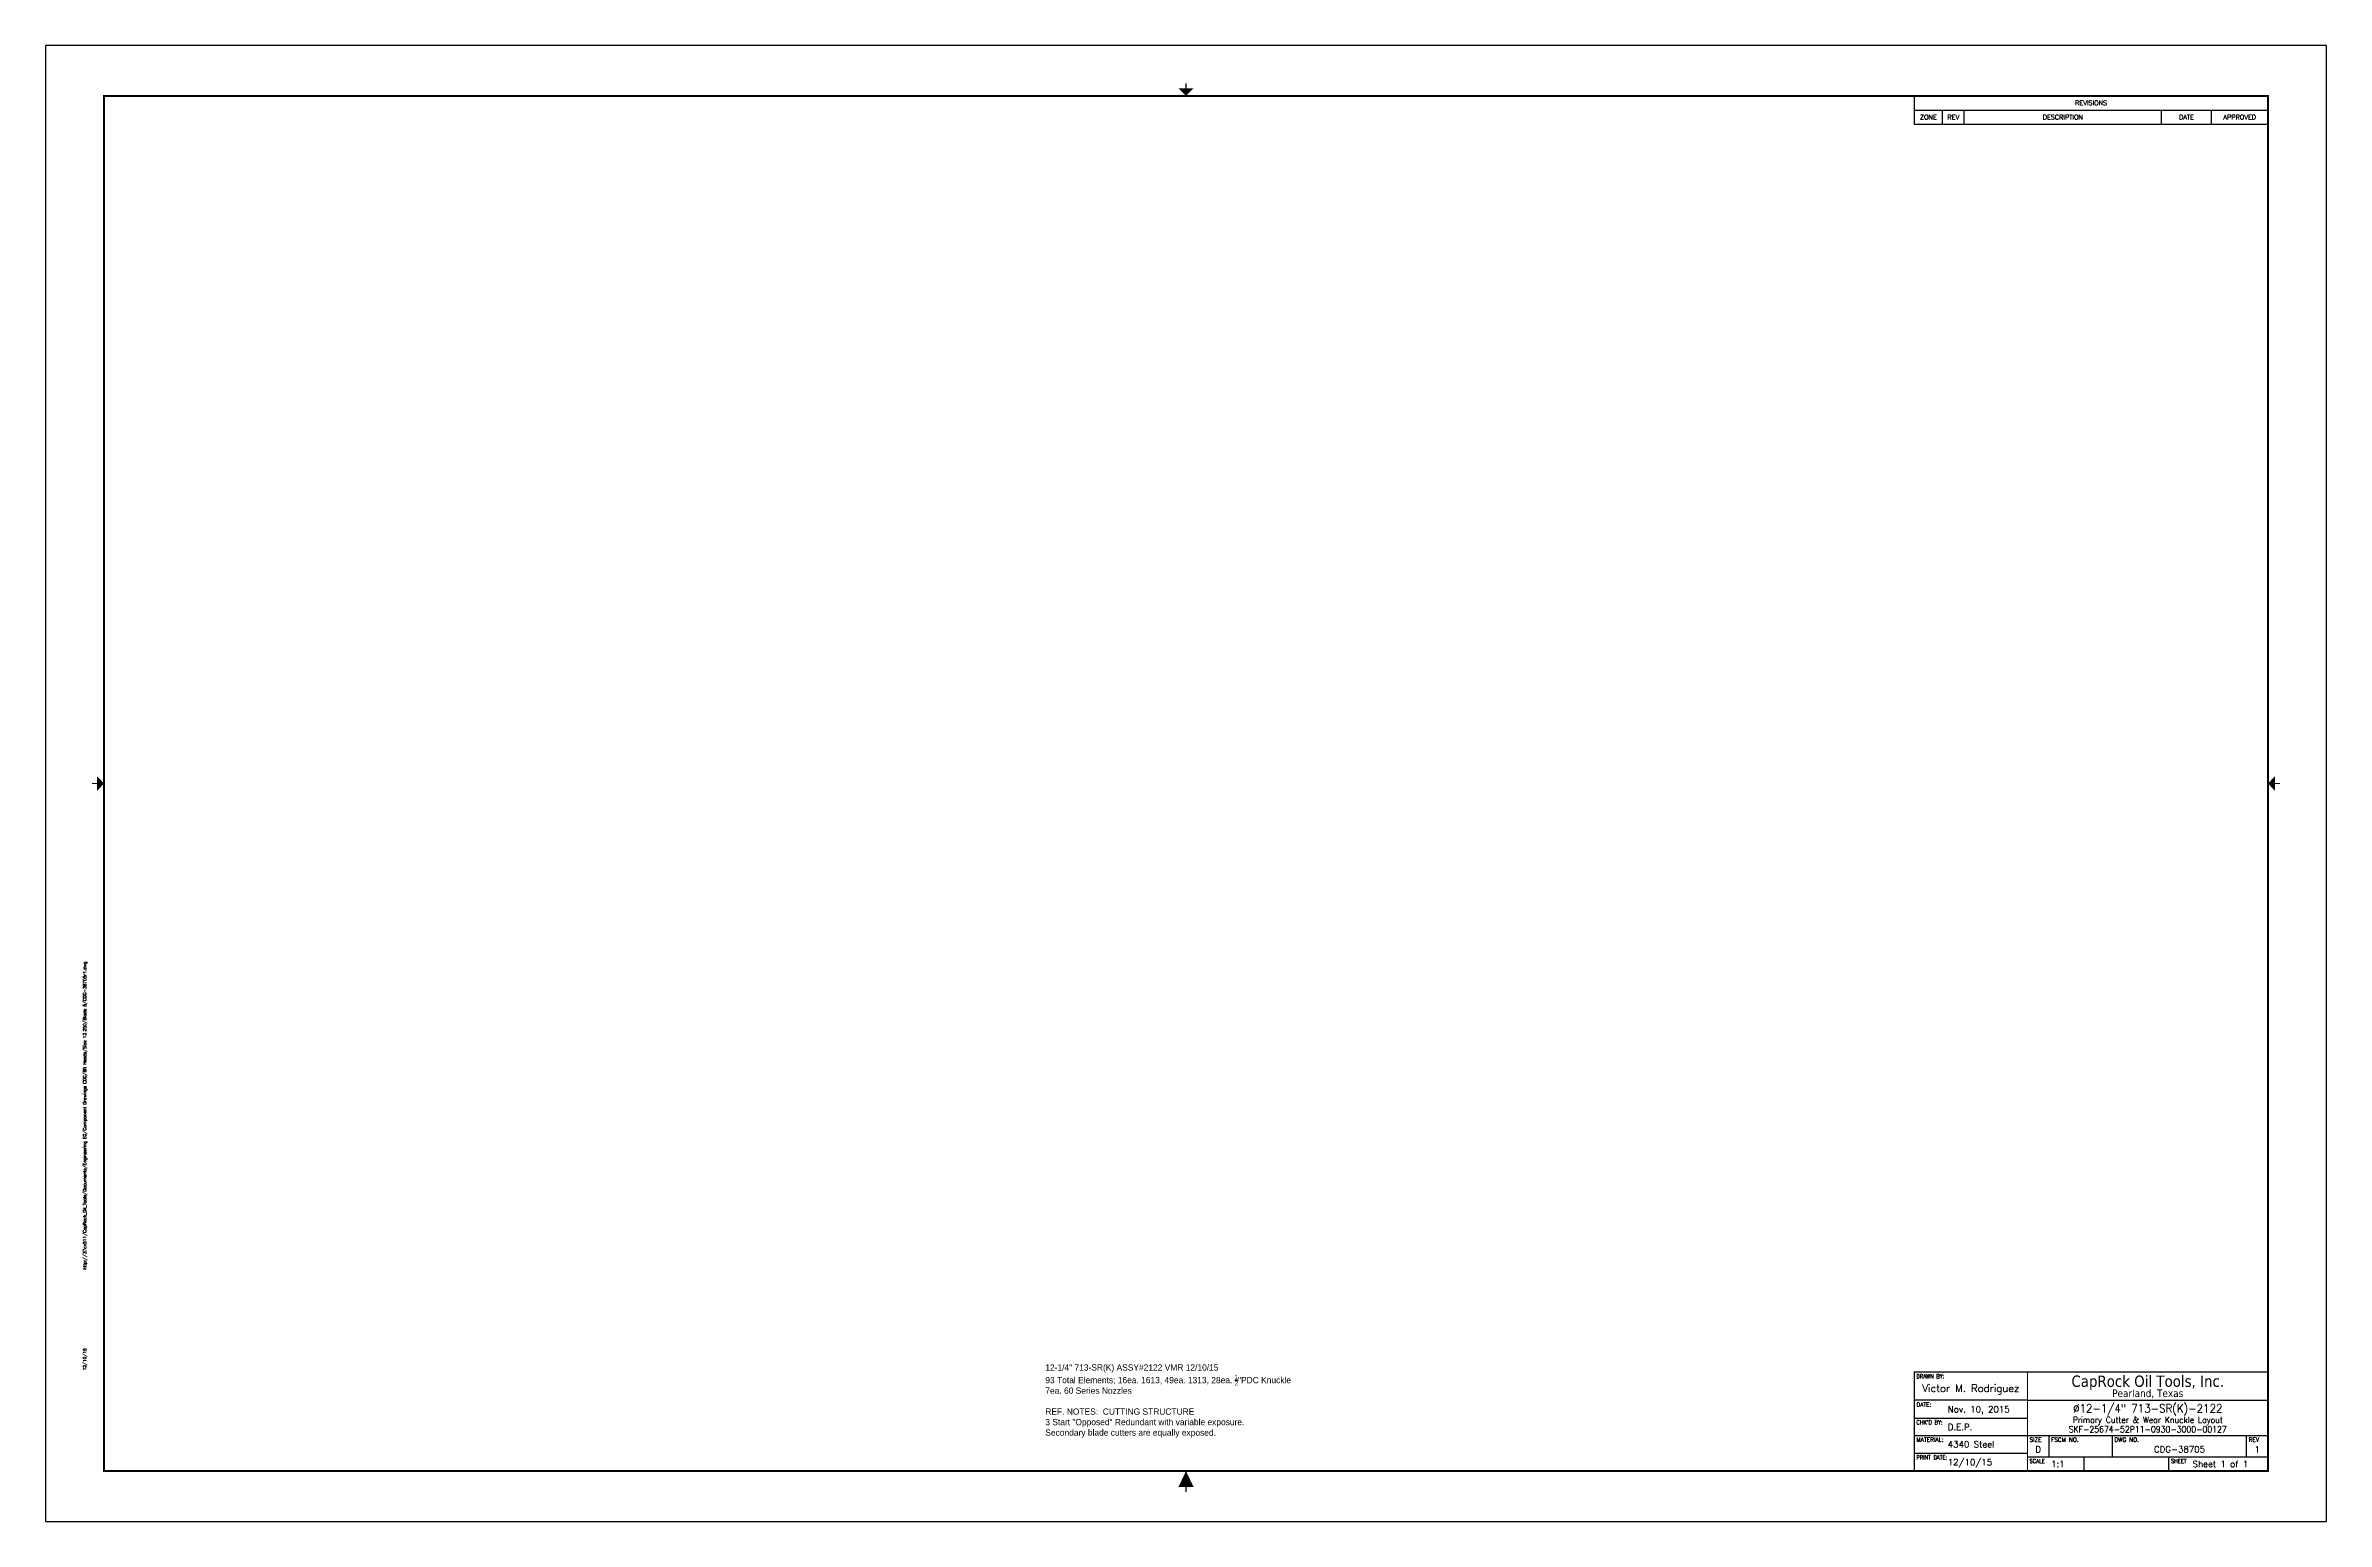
# Model space of a CAD drawing. Extents: x 34 to 204, y 6 to 38.
# Drawn here: x 34 to 68, y 10.99 to 32.99 of the extents above; entities that cross this region are included whole.
import ezdxf
from ezdxf.enums import TextEntityAlignment as Align

# ---------------------------------------------------------------- set-up
doc = ezdxf.new("R2010")
doc.units = 0
doc.header["$MEASUREMENT"] = 0
doc.header["$PDMODE"] = 35
doc.layers.get('Defpoints').update_dxf_attribs({"color": 10, "linetype": 'CONTINUOUS'})
doc.layers.add('TEXT', color=3, linetype='CONTINUOUS')
doc.layers.add('Title Block', color=7, linetype='CONTINUOUS')
doc.styles.add('Block', font='tahoma.ttf')
doc.styles.add('RomanD', font='romand.shx', dxfattribs={"width": 0.9})
doc.styles.add('RomanS', font='romans')

# ---------------------------------------------------------------- blocks, each defined once
blk = doc.blocks.new('COT_Dblock')
at = {"layer": 'Defpoints'}
for p in [(33.812, 21.812), (0.188, 0.188)]:
    blk.add_point(p, dxfattribs=at)
at = {"layer": 'Title Block'}
for p, q in [((27.857, 21.25), (27.857, 20.828)), ((27.857, 21.039), (33.13, 21.039)), ((27.857, 20.828), (33.13, 20.828)), ((28.278, 20.828), (28.278, 21.039)), ((28.599, 20.828), (28.599, 21.039)), ((31.544, 20.828), (31.544, 21.039)), ((32.286, 20.828), (32.286, 21.039)), ((29.544, 1.805), (27.857, 1.805)), ((27.857, 1.539), (29.544, 1.539)), ((27.857, 1.282), (33.13, 1.282)), ((29.865, 0.961), (29.865, 1.282)), ((30.81, 0.961), (30.81, 1.282)), ((32.809, 0.961), (32.809, 1.282)), ((27.857, 1.016), (29.544, 1.016)), ((29.544, 0.961), (33.13, 0.961)), ((30.388, 0.75), (30.388, 0.961)), ((31.653, 0.75), (31.653, 0.961))]:
    blk.add_line(p, q, dxfattribs=at)
at = {"layer": 'Title Block', "color": 8}
blk.add_lwpolyline([(0, 0), (34, 0), (34, 22), (0, 22)], close=True, dxfattribs=at)
at = {"layer": 'Title Block'}
for points, const_width in [([(17, 21.438), (17, 21.363)], 0.015), ([(0.69, 11), (0.765, 11)], 0.015), ([(33.31, 11), (33.235, 11)], 0.015), ([(27.857, 0.75), (27.857, 2.227), (33.13, 2.227)], 0.0169), ([(29.544, 0.75), (29.544, 2.227)], 0.0169), ([(29.544, 1.805), (33.13, 1.805)], 0.0169), ([(17, 0.438), (17, 0.513)], 0.015)]:
    blk.add_lwpolyline(points, dxfattribs=dict(at, const_width=const_width))
at = {"layer": 'Title Block', "const_width": 0.03}
blk.add_lwpolyline([(33.13, 21.25), (0.87, 21.25), (0.87, 0.75), (33.13, 0.75)], close=True, dxfattribs=at)
at = {"layer": 'Title Block'}
for points in [[(16.887, 21.363), (17.113, 21.363), (17, 21.25)], [(0.765, 10.887), (0.765, 11.113), (0.87, 11)], [(33.235, 10.887), (33.235, 11.113), (33.13, 11)], [(16.887, 0.513), (17.113, 0.513), (17, 0.75)]]:
    blk.add_solid(points, dxfattribs=at)
for s, height, style, p in [('REVISIONS', 0.0703, 'RomanS', (30.493, 21.145)), ('ZONE', 0.0703, 'RomanS', (28.067, 20.934)), ('REV', 0.0703, 'RomanS', (28.439, 20.934)), ('DESCRIPTION', 0.07031, 'RomanS', (30.071, 20.934)), ('DATE', 0.0703, 'RomanS', (31.915, 20.934)), ('APPROVED', 0.0703, 'RomanS', (32.708, 20.934)), ('CapRock Oil Tools, Inc.', 0.16875, 'Block', (31.337, 2.09)), ('Pearland, Texas', 0.1125, 'Block', (31.337, 1.91))]:
    blk.add_text(s, height=height, dxfattribs=dict(at, style=style)).set_placement(p, align=Align.MIDDLE_CENTER)
at = {"layer": 'Title Block', "style": 'RomanS'}
for s, width, p in [('DRAWN BY:', 0.86, (27.888, 2.195)), ("CHK'D BY:", 0.91, (27.888, 1.508)), ('PRINT DATE:', 0.78, (27.888, 0.985)), ('SCALE', 0.9, (29.575, 0.93)), ('SHEET', 0.9, (31.685, 0.93))]:
    blk.add_text(s, height=0.0625, dxfattribs=dict(at, width=width)).set_placement(p, align=Align.TOP_LEFT)
for s, p in [('DATE:', (27.888, 1.773)), ('MATERIAL:', (27.888, 1.25)), ('SIZE', (29.575, 1.25)), ('FSCM NO.', (29.896, 1.25)), ('DWG NO.', (30.841, 1.25)), ('REV', (32.841, 1.25))]:
    blk.add_text(s, height=0.0625, dxfattribs=at).set_placement(p, align=Align.TOP_LEFT)
at = {"layer": 'Title Block', "color": 3, "style": 'RomanS'}
blk.add_text('D', height=0.094, dxfattribs=at).set_placement((29.704, 1.121), align=Align.TOP_CENTER)
at = {"layer": 'Title Block', "color": 1, "style": 'RomanS', "flags": 8}
for tag, p in [('FNAME', (0.62, 3.75)), ('REVDATE', (0.62, 2.25)), ('USER', (0.62, 0.75))]:
    blk.add_attdef(tag, text='', height=0.047, rotation=90, dxfattribs=at).set_placement(p, align=Align.BOTTOM_LEFT)
at = {"layer": 'Title Block', "color": 3, "style": 'RomanS', "flags": 8}
for tag, p in [('DDATE', (28.356, 1.672)), ('CHECK', (28.356, 1.406)), ('MATRL', (28.356, 1.149)), ('PDATE', (28.356, 0.883)), ('SCALE', (29.896, 0.855)), ('SHEET', (32.005, 0.855))]:
    blk.add_attdef(tag, text='', height=0.094, dxfattribs=at).set_placement(p, align=Align.MIDDLE_LEFT)
blk.add_attdef('DRAWN', text='', height=0.11, dxfattribs=at).set_placement((28.7, 1.984), align=Align.MIDDLE_CENTER)
at = {"layer": 'Title Block', "color": 3, "style": 'RomanD', "width": 0.9, "flags": 8}
for tag, height, p in [('TITL1', 0.125, (31.337, 1.684)), ('TITL2', 0.094, (31.337, 1.514)), ('TITL3', 0.094, (31.337, 1.374))]:
    blk.add_attdef(tag, text='', height=height, dxfattribs=at).set_placement(p, align=Align.MIDDLE_CENTER)
at = {"layer": 'Title Block', "color": 3, "style": 'RomanS', "flags": 8}
for tag, p in [('FSCM#', (30.337, 1.121)), ('DWG#', (31.81, 1.121)), ('REV#', (32.97, 1.121))]:
    blk.add_attdef(tag, text='', height=0.094, dxfattribs=at).set_placement(p, align=Align.TOP_CENTER)

msp = doc.modelspace()

# ---------------------------------------------------------------- block references
at = {"layer": 'Title Block'}
msp.add_blockref('COT_Dblock', (34, 10.98594), dxfattribs=at).add_auto_attribs({'TITL1': 'Ø12-1/4" 713-SR(K)-2122', 'TITL2': 'Primary Cutter & Wear Knuckle Layout', 'TITL3': 'SKF-25674-52P11-0930-3000-00127', 'DWG#': 'CDG-38705', 'REV#': '1', 'SHEET': 'Sheet 1 of 1', 'SCALE': '1:1', 'DRAWN': 'Victor M. Rodriguez', 'DDATE': 'Nov. 10, 2015', 'CHECK': 'D.E.P.', 'MATRL': '4340 Steel', 'PDATE': '12/10/15', 'REVDATE': '12/10/15', 'FNAME': 'http://37cx511/CapRock_Oil_Tools/Documents/Engineering EG/Component Drawings CDG/Bit Heads/Size 12.250/Blade 6/CDG-38705r1.dwg'})

# ---------------------------------------------------------------- texts
at = {"layer": 'TEXT', "insert": (48.90288, 13.32733), "char_height": 0.09375, "width": 8.4192095, "attachment_point": 1}
msp.add_mtext('\\A1;12-1/4" 713-SR(K) ASSY#2122 VMR 12/10/15\\P93 Total Elements; 16ea. 1613, 49ea. 1313, 28ea. {\\H0.7x;\\S1/2;}"PDC Knuckle \\P7ea. 60 Series Nozzles\\P\\PREF. NOTES:  CUTTING STRUCTURE\\P3 Start "Opposed" Redundant with variable exposure.  \\PSecondary blade cutters are equally exposed.', dxfattribs=at)

doc.saveas('drawing.dxf')
